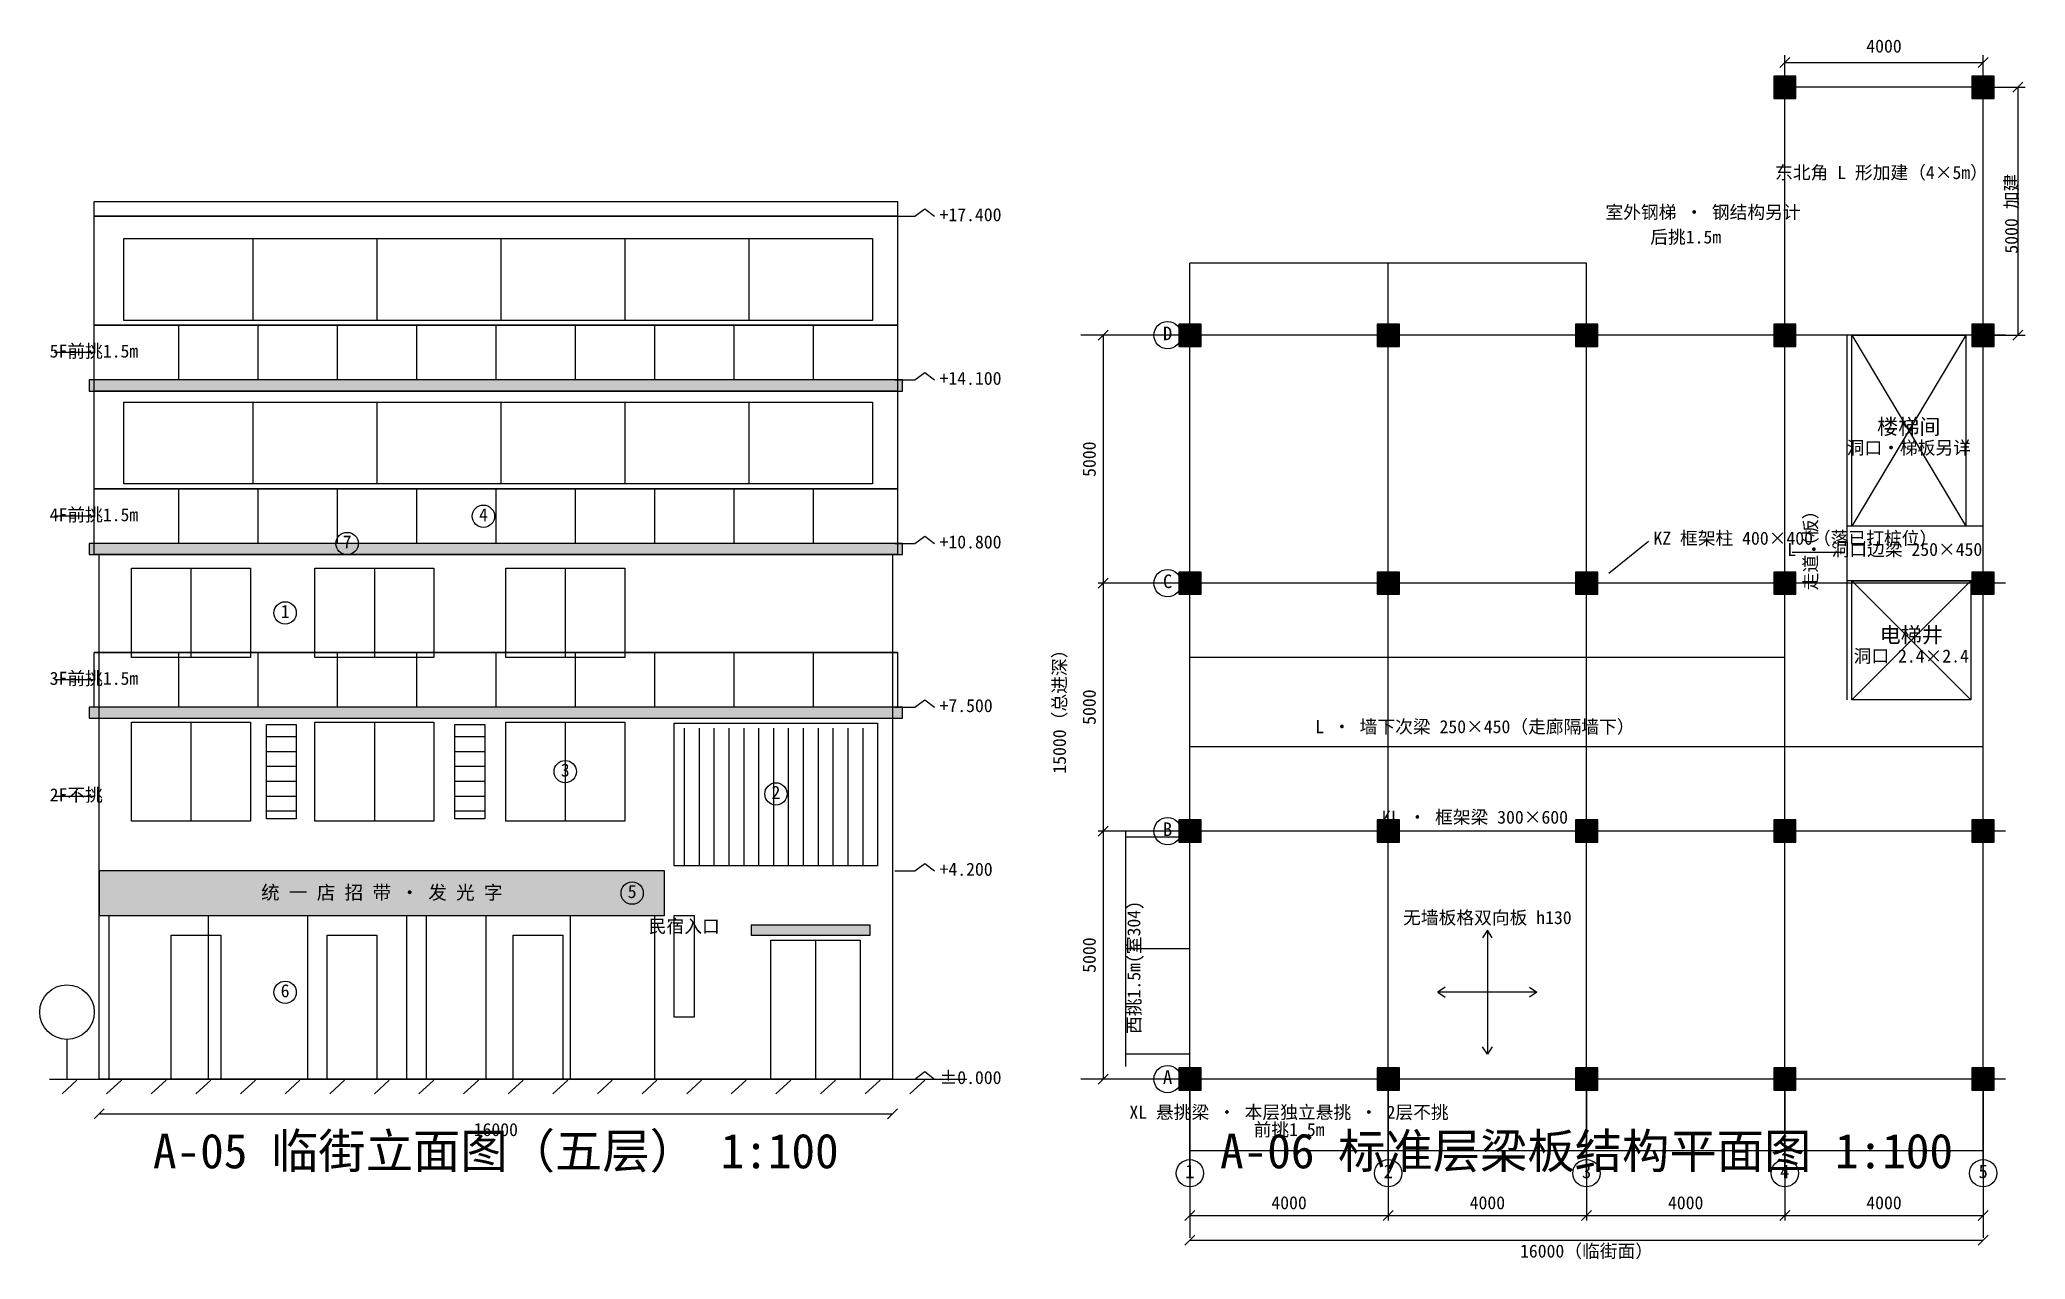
# Model space of a CAD drawing. Extents: x -1559 to 126850, y -3634 to 20959.
# Drawn here: x 86800 to 126850, y -3634 to 20959 of the extents above; entities that cross this region are included whole.
import ezdxf
from ezdxf.enums import TextEntityAlignment as Align

# ---------------------------------------------------------------- set-up
doc = ezdxf.new("R2010")
doc.units = 0
for name, color, linetype in [('BEAM', 5, 'CONTINUOUS'), ('COLUMN', 7, 'CONTINUOUS'), ('DECOR', 40, 'CONTINUOUS'), ('DIM', 1, 'CONTINUOUS'), ('FURN', 8, 'CONTINUOUS'), ('HVAC', 6, 'CONTINUOUS'), ('TXT', 2, 'CONTINUOUS'), ('WALL', 7, 'CONTINUOUS'), ('WINDOW', 4, 'CONTINUOUS')]:
    doc.layers.add(name, color=color, linetype=linetype)
doc.styles.add('wqy-unicode', font='simhei.ttf')

msp = doc.modelspace()

# ---------------------------------------------------------------- texts
at = {"layer": 'DIM', "style": 'wqy-unicode'}
for s, p in [('4000', (124000, 20700)), ('4', (95750, 11250)), ('7', (93000, 10700)), ('1', (91750, 9300)), ('3', (97400, 6100)), ('2', (101650, 5650)), ('5', (98750, 3650)), ('6', (91750, 1650)), ('16000', (96000, -1150)), ('4000', (112000, -2625)), ('4000', (116000, -2625)), ('4000', (120000, -2625)), ('4000', (124000, -2625)), ('16000（临街面）', (118000, -3600))]:
    msp.add_text(s, height=262.5, dxfattribs=at).set_placement(p, align=Align.CENTER)
for s, p in [('5000 加建', (126700, 17450)), ('5000', (108100, 12500)), ('15000（总进深）', (107500, 7500)), ('5000', (108100, 7500)), ('5000', (108100, 2500))]:
    msp.add_text(s, height=262.5, rotation=90, dxfattribs=at).set_placement(p, align=Align.CENTER)
for s, p in [('+17.400', (104950, 17300)), ('5F前挑1.5m', (87000, 14550)), ('+14.100', (104950, 14000)), ('4F前挑1.5m', (87000, 11250)), ('+10.800', (104950, 10700)), ('3F前挑1.5m', (87000, 7950)), ('+7.500', (104950, 7400)), ('2F不挑', (87000, 5600)), ('+4.200', (104950, 4100)), ('±0.000', (104950, -100))]:
    msp.add_text(s, height=262.5, dxfattribs=at).set_placement(p)
at = {"layer": 'TXT', "style": 'wqy-unicode'}
for s, height, p in [('东北角 L 形加建（4×5m）', 262.5, (123950, 18150)), ('室外钢梯 · 钢结构另计', 262.5, (120350, 17350)), ('后挑1.5m', 262.5, (120000, 16850)), ('D', 275, (109550, 14900)), ('楼梯间', 312.5, (124500, 13000)), ('洞口·梯板另详', 262.5, (124500, 12600)), ('C', 275, (109550, 9900)), ('电梯井', 312.5, (124550, 8800)), ('洞口 2.4×2.4', 262.5, (124550, 8400)), ('L · 墙下次梁 250×450（走廊隔墙下）', 262.5, (115750, 6975)), ('KL · 框架梁 300×600', 262.5, (115750, 5150)), ('B', 275, (109550, 4900)), ('统 一 店 招 带 · 发 光 字', 275, (93700, 3625)), ('民宿入口', 262.5, (99800, 2950)), ('无墙板格双向板 h130', 262.5, (116000, 3125)), ('A', 275, (109550, -100)), ('XL 悬挑梁 · 本层独立悬挑 · 2层不挑', 262.5, (112000, -800)), ('A-05 临街立面图（五层） 1:100', 700, (96000, -1800)), ('A-06 标准层梁板结构平面图 1:100', 700, (118000, -1800)), ('前挑1.5m', 262.5, (112000, -1150)), ('1', 275, (110000, -2000)), ('2', 275, (114000, -2000)), ('3', 275, (118000, -2000)), ('4', 275, (122000, -2000)), ('5', 275, (126000, -2000))]:
    msp.add_text(s, height=height, dxfattribs=at).set_placement(p, align=Align.CENTER)
for s, p in [('走道（板）', (122650, 10750)), ('西挑1.5m(室304)', (109000, 2250))]:
    msp.add_text(s, height=262.5, rotation=90, dxfattribs=at).set_placement(p, align=Align.CENTER)
for s, p in [('KZ 框架柱 400×400（落已打桩位）', (119350, 10775)), ('L · 洞口边梁 250×450', (122050, 10550))]:
    msp.add_text(s, height=262.5, dxfattribs=at).set_placement(p)

# ---------------------------------------------------------------- linework, layer by layer
at = {"layer": 'BEAM'}
for p, q in [((126000, 20000), (122000, 20000)), ((122000, 0), (122000, 20000)), ((126000, 0), (126000, 20000)), ((110000, 15000), (110000, 16450)), ((118000, 16450), (110000, 16450)), ((114000, 15000), (114000, 16450)), ((118000, 15000), (118000, 16450)), ((126000, 15000), (110000, 15000)), ((110000, 0), (110000, 15000)), ((114000, 0), (114000, 15000)), ((118000, 0), (118000, 15000)), ((123250, 15000), (123250, 7650)), ((126000, 11150), (123250, 11150)), ((126000, 10050), (123250, 10050)), ((126000, 10000), (110000, 10000)), ((122000, 8500), (110000, 8500)), ((126000, 6700), (110000, 6700)), ((108700, 5000), (108700, 250)), ((110000, 4875), (108700, 4875)), ((126000, 5000), (110000, 5000)), ((110000, 2625), (108700, 2625)), ((110000, 500), (108700, 500)), ((110000, 0), (110000, -1450)), ((126000, 0), (110000, 0)), ((114000, 0), (114000, -1450)), ((118000, 0), (118000, -1450)), ((122000, 0), (122000, -1450)), ((126000, 0), (126000, -1450)), ((126000, -1450), (110000, -1450))]:
    msp.add_line(p, q, dxfattribs=at)
at = {"layer": 'COLUMN'}
for p, q in [((122225, 20225), (121775, 20225)), ((121775, 20225), (121775, 19775)), ((122225, 19775), (122225, 20225)), ((126225, 20225), (125775, 20225)), ((125775, 20225), (125775, 19775)), ((126225, 19775), (126225, 20225)), ((121775, 19775), (122225, 19775)), ((125775, 19775), (126225, 19775)), ((110225, 15225), (109775, 15225)), ((109775, 15225), (109775, 14775)), ((110225, 14775), (110225, 15225)), ((114225, 15225), (113775, 15225)), ((113775, 15225), (113775, 14775)), ((114225, 14775), (114225, 15225)), ((118225, 15225), (117775, 15225)), ((117775, 15225), (117775, 14775)), ((118225, 14775), (118225, 15225)), ((122225, 15225), (121775, 15225)), ((121775, 15225), (121775, 14775)), ((122225, 14775), (122225, 15225)), ((126225, 15225), (125775, 15225)), ((125775, 15225), (125775, 14775)), ((126225, 14775), (126225, 15225)), ((109775, 14775), (110225, 14775)), ((113775, 14775), (114225, 14775)), ((117775, 14775), (118225, 14775)), ((121775, 14775), (122225, 14775)), ((125775, 14775), (126225, 14775)), ((110225, 10225), (109775, 10225)), ((109775, 10225), (109775, 9775)), ((110225, 9775), (110225, 10225)), ((114225, 10225), (113775, 10225)), ((113775, 10225), (113775, 9775)), ((114225, 9775), (114225, 10225)), ((118225, 10225), (117775, 10225)), ((117775, 10225), (117775, 9775)), ((118225, 9775), (118225, 10225)), ((122225, 10225), (121775, 10225)), ((121775, 10225), (121775, 9775)), ((122225, 9775), (122225, 10225)), ((126225, 10225), (125775, 10225)), ((125775, 10225), (125775, 9775)), ((126225, 9775), (126225, 10225)), ((109775, 9775), (110225, 9775)), ((113775, 9775), (114225, 9775)), ((117775, 9775), (118225, 9775)), ((121775, 9775), (122225, 9775)), ((125775, 9775), (126225, 9775)), ((110225, 5225), (109775, 5225)), ((109775, 5225), (109775, 4775)), ((110225, 4775), (110225, 5225)), ((114225, 5225), (113775, 5225)), ((113775, 5225), (113775, 4775)), ((114225, 4775), (114225, 5225)), ((118225, 5225), (117775, 5225)), ((117775, 5225), (117775, 4775)), ((118225, 4775), (118225, 5225)), ((122225, 5225), (121775, 5225)), ((121775, 5225), (121775, 4775)), ((122225, 4775), (122225, 5225)), ((126225, 5225), (125775, 5225)), ((125775, 5225), (125775, 4775)), ((126225, 4775), (126225, 5225)), ((109775, 4775), (110225, 4775)), ((113775, 4775), (114225, 4775)), ((117775, 4775), (118225, 4775)), ((121775, 4775), (122225, 4775)), ((125775, 4775), (126225, 4775)), ((110225, 225), (109775, 225)), ((109775, 225), (109775, -225)), ((110225, -225), (110225, 225)), ((114225, 225), (113775, 225)), ((113775, 225), (113775, -225)), ((114225, -225), (114225, 225)), ((118225, 225), (117775, 225)), ((117775, 225), (117775, -225)), ((118225, -225), (118225, 225)), ((122225, 225), (121775, 225)), ((121775, 225), (121775, -225)), ((122225, -225), (122225, 225)), ((126225, 225), (125775, 225)), ((125775, 225), (125775, -225)), ((126225, -225), (126225, 225)), ((109775, -225), (110225, -225)), ((113775, -225), (114225, -225)), ((117775, -225), (118225, -225)), ((121775, -225), (122225, -225)), ((125775, -225), (126225, -225))]:
    msp.add_line(p, q, dxfattribs=at)
for points in [[(121775, 19775), (122225, 19775), (121775, 20225), (122225, 20225)], [(125775, 19775), (126225, 19775), (125775, 20225), (126225, 20225)], [(109775, 14775), (110225, 14775), (109775, 15225), (110225, 15225)], [(113775, 14775), (114225, 14775), (113775, 15225), (114225, 15225)], [(117775, 14775), (118225, 14775), (117775, 15225), (118225, 15225)], [(121775, 14775), (122225, 14775), (121775, 15225), (122225, 15225)], [(125775, 14775), (126225, 14775), (125775, 15225), (126225, 15225)], [(109775, 9775), (110225, 9775), (109775, 10225), (110225, 10225)], [(113775, 9775), (114225, 9775), (113775, 10225), (114225, 10225)], [(117775, 9775), (118225, 9775), (117775, 10225), (118225, 10225)], [(121775, 9775), (122225, 9775), (121775, 10225), (122225, 10225)], [(125775, 9775), (126225, 9775), (125775, 10225), (126225, 10225)], [(109775, 4775), (110225, 4775), (109775, 5225), (110225, 5225)], [(113775, 4775), (114225, 4775), (113775, 5225), (114225, 5225)], [(117775, 4775), (118225, 4775), (117775, 5225), (118225, 5225)], [(121775, 4775), (122225, 4775), (121775, 5225), (122225, 5225)], [(125775, 4775), (126225, 4775), (125775, 5225), (126225, 5225)], [(109775, -225), (110225, -225), (109775, 225), (110225, 225)], [(113775, -225), (114225, -225), (113775, 225), (114225, 225)], [(117775, -225), (118225, -225), (117775, 225), (118225, 225)], [(121775, -225), (122225, -225), (121775, 225), (122225, 225)], [(125775, -225), (126225, -225), (125775, 225), (126225, 225)]]:
    msp.add_solid(points, dxfattribs=at)
at = {"layer": 'DECOR'}
for p, q in [((99800, 7075), (99800, 4300)), ((100100, 7075), (100100, 4300)), ((100400, 7075), (100400, 4300)), ((100700, 7075), (100700, 4300)), ((101000, 7075), (101000, 4300)), ((101300, 7075), (101300, 4300)), ((101600, 7075), (101600, 4300)), ((101900, 7075), (101900, 4300)), ((102200, 7075), (102200, 4300)), ((102500, 7075), (102500, 4300)), ((102800, 7075), (102800, 4300)), ((103100, 7075), (103100, 4300)), ((103400, 7075), (103400, 4300)), ((99600, 3300), (100000, 3300)), ((99600, 1250), (99600, 3300)), ((100000, 3300), (100000, 1250)), ((100000, 1250), (99600, 1250))]:
    msp.add_line(p, q, dxfattribs=at)
at = {"layer": 'DIM'}
for p, q in [((121900, 20400), (122100, 20600)), ((122000, 20000), (122000, 20650)), ((122000, -2000), (122000, 20500)), ((122000, 20500), (126000, 20500)), ((125900, 20400), (126100, 20600)), ((126000, 20000), (126000, 20650)), ((126000, -2000), (126000, 20500)), ((126600, 19900), (126800, 20100)), ((126000, 20000), (126850, 20000)), ((126700, 20000), (126700, 15000)), ((104050, 17400), (104450, 17400)), ((110000, -2000), (110000, 15500)), ((114000, -2000), (114000, 15500)), ((118000, -2000), (118000, 15500)), ((110000, 15000), (107800, 15000)), ((108150, 14900), (108350, 15100)), ((108250, 15000), (108250, 0)), ((126450, 15000), (109550, 15000)), ((126000, 15000), (126850, 15000)), ((126600, 14900), (126800, 15100)), ((104050, 14100), (104450, 14100)), ((104050, 10800), (104450, 10800)), ((108150, 9900), (108350, 10100)), ((110000, 10000), (108150, 10000)), ((126450, 10000), (109550, 10000)), ((104050, 7500), (104450, 7500)), ((108150, 4900), (108350, 5100)), ((110000, 5000), (108150, 5000)), ((126450, 5000), (109550, 5000)), ((104050, 4200), (104450, 4200)), ((104050, 0), (104450, 0)), ((110000, 0), (107800, 0)), ((108150, -100), (108350, 100)), ((126450, 0), (109550, 0)), ((87900, -800), (88100, -600)), ((88000, -700), (104000, -700)), ((103900, -800), (104100, -600)), ((110000, -1450), (110000, -3200)), ((114000, -1450), (114000, -2850)), ((118000, -1450), (118000, -2850)), ((122000, -1450), (122000, -2850)), ((126000, -1450), (126000, -3200)), ((109900, -2850), (110100, -2650)), ((110000, -2750), (126000, -2750)), ((113900, -2850), (114100, -2650)), ((117900, -2850), (118100, -2650)), ((121900, -2850), (122100, -2650)), ((125900, -2850), (126100, -2650)), ((109900, -3350), (110100, -3150)), ((125900, -3350), (126100, -3150)), ((110000, -3250), (126000, -3250))]:
    msp.add_line(p, q, dxfattribs=at)
for centre in [(109550, 15000), (109550, 10000), (109550, 5000), (109550, 0), (110000, -1900), (114000, -1900), (118000, -1900), (122000, -1900), (126000, -1900)]:
    msp.add_circle(centre, 275, dxfattribs=at)
at = {"layer": 'FURN'}
for p, q in [((104450, 17400), (104650, 17550)), ((104650, 17550), (104850, 17400)), ((87900, 15200), (104100, 15200)), ((87900, 14100), (87900, 15200)), ((104100, 15200), (87900, 15200)), ((89600, 15200), (89600, 14100)), ((91200, 15200), (91200, 14100)), ((92800, 15200), (92800, 14100)), ((94400, 15200), (94400, 14100)), ((96000, 15200), (96000, 14100)), ((97600, 15200), (97600, 14100)), ((99200, 15200), (99200, 14100)), ((100800, 15200), (100800, 14100)), ((102400, 15200), (102400, 14100)), ((104100, 15200), (104100, 14100)), ((104100, 14100), (87900, 14100)), ((104450, 14100), (104650, 14250)), ((104650, 14250), (104850, 14100)), ((87900, 11900), (104100, 11900)), ((87900, 10800), (87900, 11900)), ((104100, 11900), (87900, 11900)), ((89600, 11900), (89600, 10800)), ((91200, 11900), (91200, 10800)), ((92800, 11900), (92800, 10800)), ((94400, 11900), (94400, 10800)), ((96000, 11900), (96000, 10800)), ((97600, 11900), (97600, 10800)), ((99200, 11900), (99200, 10800)), ((100800, 11900), (100800, 10800)), ((102400, 11900), (102400, 10800)), ((104100, 11900), (104100, 10800)), ((104450, 10800), (104650, 10950)), ((104650, 10950), (104850, 10800)), ((104100, 10800), (87900, 10800)), ((87900, 8600), (104100, 8600)), ((87900, 7500), (87900, 8600)), ((104100, 8600), (87900, 8600)), ((89600, 8600), (89600, 7500)), ((91200, 8600), (91200, 7500)), ((92800, 8600), (92800, 7500)), ((94400, 8600), (94400, 7500)), ((96000, 8600), (96000, 7500)), ((97600, 8600), (97600, 7500)), ((99200, 8600), (99200, 7500)), ((100800, 8600), (100800, 7500)), ((102400, 8600), (102400, 7500)), ((104100, 8600), (104100, 7500)), ((104450, 7500), (104650, 7650)), ((104650, 7650), (104850, 7500)), ((104100, 7500), (87900, 7500)), ((99400, 7500), (88100, 7500)), ((104450, 4200), (104650, 4350)), ((104650, 4350), (104850, 4200)), ((116000, 3000), (115900, 2850)), ((116000, 3000), (116000, 500)), ((116100, 2850), (116000, 3000)), ((115150, 1850), (115000, 1750)), ((117000, 1750), (115000, 1750)), ((115000, 1750), (115150, 1650)), ((116850, 1850), (117000, 1750)), ((117000, 1750), (116850, 1650)), ((87350, 800), (87350, 0)), ((116000, 500), (115900, 650)), ((116100, 650), (116000, 500)), ((87000, 0), (105500, 0)), ((104450, 0), (104650, 150)), ((104650, 150), (104850, 0)), ((87550, -25), (87250, -300)), ((88450, -25), (88150, -300)), ((89350, -25), (89050, -300)), ((90250, -25), (89950, -300)), ((91150, -25), (90850, -300)), ((92050, -25), (91750, -300)), ((92950, -25), (92650, -300)), ((93850, -25), (93550, -300)), ((94750, -25), (94450, -300)), ((95650, -25), (95350, -300)), ((96550, -25), (96250, -300)), ((97450, -25), (97150, -300)), ((98350, -25), (98050, -300)), ((99250, -25), (98950, -300)), ((100150, -25), (99850, -300)), ((101050, -25), (100750, -300)), ((101950, -25), (101650, -300)), ((102850, -25), (102550, -300)), ((103750, -25), (103450, -300)), ((104650, -25), (104350, -300))]:
    msp.add_line(p, q, dxfattribs=at)
msp.add_circle((87350, 1350), 550, dxfattribs=at)
at = {"layer": 'HVAC'}
for p, q in [((87900, 14650), (87100, 14650)), ((87900, 11350), (87100, 11350)), ((118450, 10200), (119250, 10850)), ((122150, 10625), (123200, 10625)), ((87900, 8050), (87100, 8050)), ((91375, 7150), (91975, 7150)), ((91375, 5250), (91375, 7150)), ((91975, 6900), (91375, 6900)), ((91975, 7150), (91975, 5250)), ((95175, 7150), (95775, 7150)), ((95175, 5250), (95175, 7150)), ((95775, 6900), (95175, 6900)), ((95775, 7150), (95775, 5250)), ((91975, 6600), (91375, 6600)), ((95775, 6600), (95175, 6600)), ((91975, 6300), (91375, 6300)), ((95775, 6300), (95175, 6300)), ((87900, 5700), (87100, 5700)), ((91975, 6000), (91375, 6000)), ((91975, 5700), (91375, 5700)), ((95775, 6000), (95175, 6000)), ((95775, 5700), (95175, 5700)), ((91975, 5400), (91375, 5400)), ((91975, 5250), (91375, 5250)), ((95775, 5400), (95175, 5400)), ((95775, 5250), (95175, 5250))]:
    msp.add_line(p, q, dxfattribs=at)
at = {"layer": 'WALL'}
for p, q in [((123350, 15000), (125650, 15000)), ((123350, 11150), (123350, 15000)), ((125650, 15000), (123350, 11150)), ((123350, 15000), (125650, 11150)), ((125650, 15000), (125650, 11150)), ((104200, 14100), (87800, 14100)), ((87800, 14100), (87800, 13875)), ((104200, 13875), (104200, 14100)), ((87800, 13875), (104200, 13875)), ((125650, 11150), (123350, 11150)), ((104200, 10800), (87800, 10800)), ((87800, 10800), (87800, 10575)), ((87800, 10575), (104200, 10575)), ((104200, 10575), (104200, 10800)), ((123350, 10050), (125750, 10050)), ((123350, 7650), (123350, 10050)), ((125750, 10050), (123350, 7650)), ((123350, 10050), (125750, 7650)), ((125750, 10050), (125750, 7650)), ((125750, 7650), (123350, 7650)), ((104200, 7500), (87800, 7500)), ((87800, 7500), (87800, 7275)), ((87800, 7275), (104200, 7275)), ((104200, 7275), (104200, 7500)), ((99400, 4200), (88000, 4200)), ((88000, 4200), (88000, 3300)), ((99400, 3300), (99400, 4200)), ((88000, 3300), (99400, 3300)), ((103550, 3100), (101150, 3100)), ((101150, 3100), (101150, 2900)), ((101150, 2900), (103550, 2900)), ((103550, 2900), (103550, 3100))]:
    msp.add_line(p, q, dxfattribs=at)
for points in [[(87800, 13875), (104200, 13875), (87800, 14100), (104200, 14100)], [(87800, 10575), (104200, 10575), (87800, 10800), (104200, 10800)], [(87800, 7275), (104200, 7275), (87800, 7500), (104200, 7500)], [(88000, 3300), (99400, 3300), (88000, 4200), (99400, 4200)], [(101150, 2900), (103550, 2900), (101150, 3100), (103550, 3100)]]:
    msp.add_solid(points, dxfattribs=at)
at = {"layer": 'WINDOW'}
for p, q in [((87900, 17700), (104100, 17700)), ((87900, 17400), (87900, 17700)), ((104100, 17700), (104100, 17400)), ((104100, 17400), (87900, 17400)), ((87900, 17400), (104100, 17400)), ((87900, 13875), (87900, 17400)), ((104100, 17400), (104100, 13875)), ((88500, 16950), (103600, 16950)), ((88500, 15300), (88500, 16950)), ((91100, 16950), (91100, 15300)), ((93600, 16950), (93600, 15300)), ((96100, 16950), (96100, 15300)), ((98600, 16950), (98600, 15300)), ((101100, 16950), (101100, 15300)), ((103600, 16950), (103600, 15300)), ((103600, 15300), (88500, 15300)), ((104100, 13875), (87900, 13875)), ((87900, 13875), (104100, 13875)), ((87900, 10575), (87900, 13875)), ((88500, 13650), (103600, 13650)), ((88500, 12000), (88500, 13650)), ((91100, 13650), (91100, 12000)), ((93600, 13650), (93600, 12000)), ((96100, 13650), (96100, 12000)), ((98600, 13650), (98600, 12000)), ((101100, 13650), (101100, 12000)), ((103600, 13650), (103600, 12000)), ((104100, 13875), (104100, 10575)), ((103600, 12000), (88500, 12000)), ((104100, 10575), (87900, 10575)), ((88000, 10575), (104000, 10575)), ((88000, 0), (88000, 10575)), ((104000, 10575), (104000, 0)), ((88650, 10300), (91050, 10300)), ((88650, 8500), (88650, 10300)), ((89850, 10300), (89850, 8500)), ((91050, 10300), (91050, 8500)), ((92350, 10300), (94750, 10300)), ((92350, 8500), (92350, 10300)), ((93550, 10300), (93550, 8500)), ((94750, 10300), (94750, 8500)), ((96200, 10300), (98600, 10300)), ((96200, 8500), (96200, 10300)), ((97400, 10300), (97400, 8500)), ((98600, 10300), (98600, 8500)), ((91050, 8500), (88650, 8500)), ((94750, 8500), (92350, 8500)), ((98600, 8500), (96200, 8500)), ((88650, 7200), (91050, 7200)), ((88650, 5200), (88650, 7200)), ((89850, 7200), (89850, 5200)), ((91050, 7200), (91050, 5200)), ((92350, 7200), (94750, 7200)), ((92350, 5200), (92350, 7200)), ((93550, 7200), (93550, 5200)), ((94750, 7200), (94750, 5200)), ((96200, 7200), (98600, 7200)), ((96200, 5200), (96200, 7200)), ((97400, 7200), (97400, 5200)), ((98600, 7200), (98600, 5200)), ((99600, 7175), (103700, 7175)), ((99600, 4300), (99600, 7175)), ((103700, 7175), (103700, 4300)), ((91050, 5200), (88650, 5200)), ((94750, 5200), (92350, 5200)), ((98600, 5200), (96200, 5200)), ((103700, 4300), (99600, 4300)), ((88200, 3300), (94200, 3300)), ((88200, 0), (88200, 3300)), ((90200, 3300), (90200, 0)), ((92200, 3300), (92200, 0)), ((94200, 3300), (94200, 0)), ((94600, 3300), (99200, 3300)), ((94600, 0), (94600, 3300)), ((95800, 3300), (95800, 0)), ((97500, 3300), (97500, 0)), ((99200, 3300), (99200, 0)), ((89450, 2900), (90450, 2900)), ((89450, 0), (89450, 2900)), ((90450, 2900), (90450, 0)), ((92600, 2900), (93600, 2900)), ((92600, 0), (92600, 2900)), ((93600, 2900), (93600, 0)), ((96350, 2900), (97350, 2900)), ((96350, 0), (96350, 2900)), ((97350, 2900), (97350, 0)), ((101550, 2800), (103350, 2800)), ((101550, 0), (101550, 2800)), ((102450, 2800), (102450, 0)), ((103350, 2800), (103350, 0)), ((104000, 0), (88000, 0)), ((94200, 0), (88200, 0)), ((90450, 0), (89450, 0)), ((93600, 0), (92600, 0)), ((99200, 0), (94600, 0)), ((97350, 0), (96350, 0)), ((103350, 0), (101550, 0))]:
    msp.add_line(p, q, dxfattribs=at)
for centre in [(95750, 11350), (93000, 10800), (91750, 9400), (97400, 6200), (101650, 5750), (98750, 3750), (91750, 1750)]:
    msp.add_circle(centre, 225, dxfattribs=at)

msp.set_redraw_order([(e.dxf.handle, doc.entitydb.next_handle()) for e in msp.query("TEXT MTEXT ATTDEF DIMENSION ARC_DIMENSION")])  # texts and dimensions are drawn at this point

doc.saveas('drawing.dxf')
